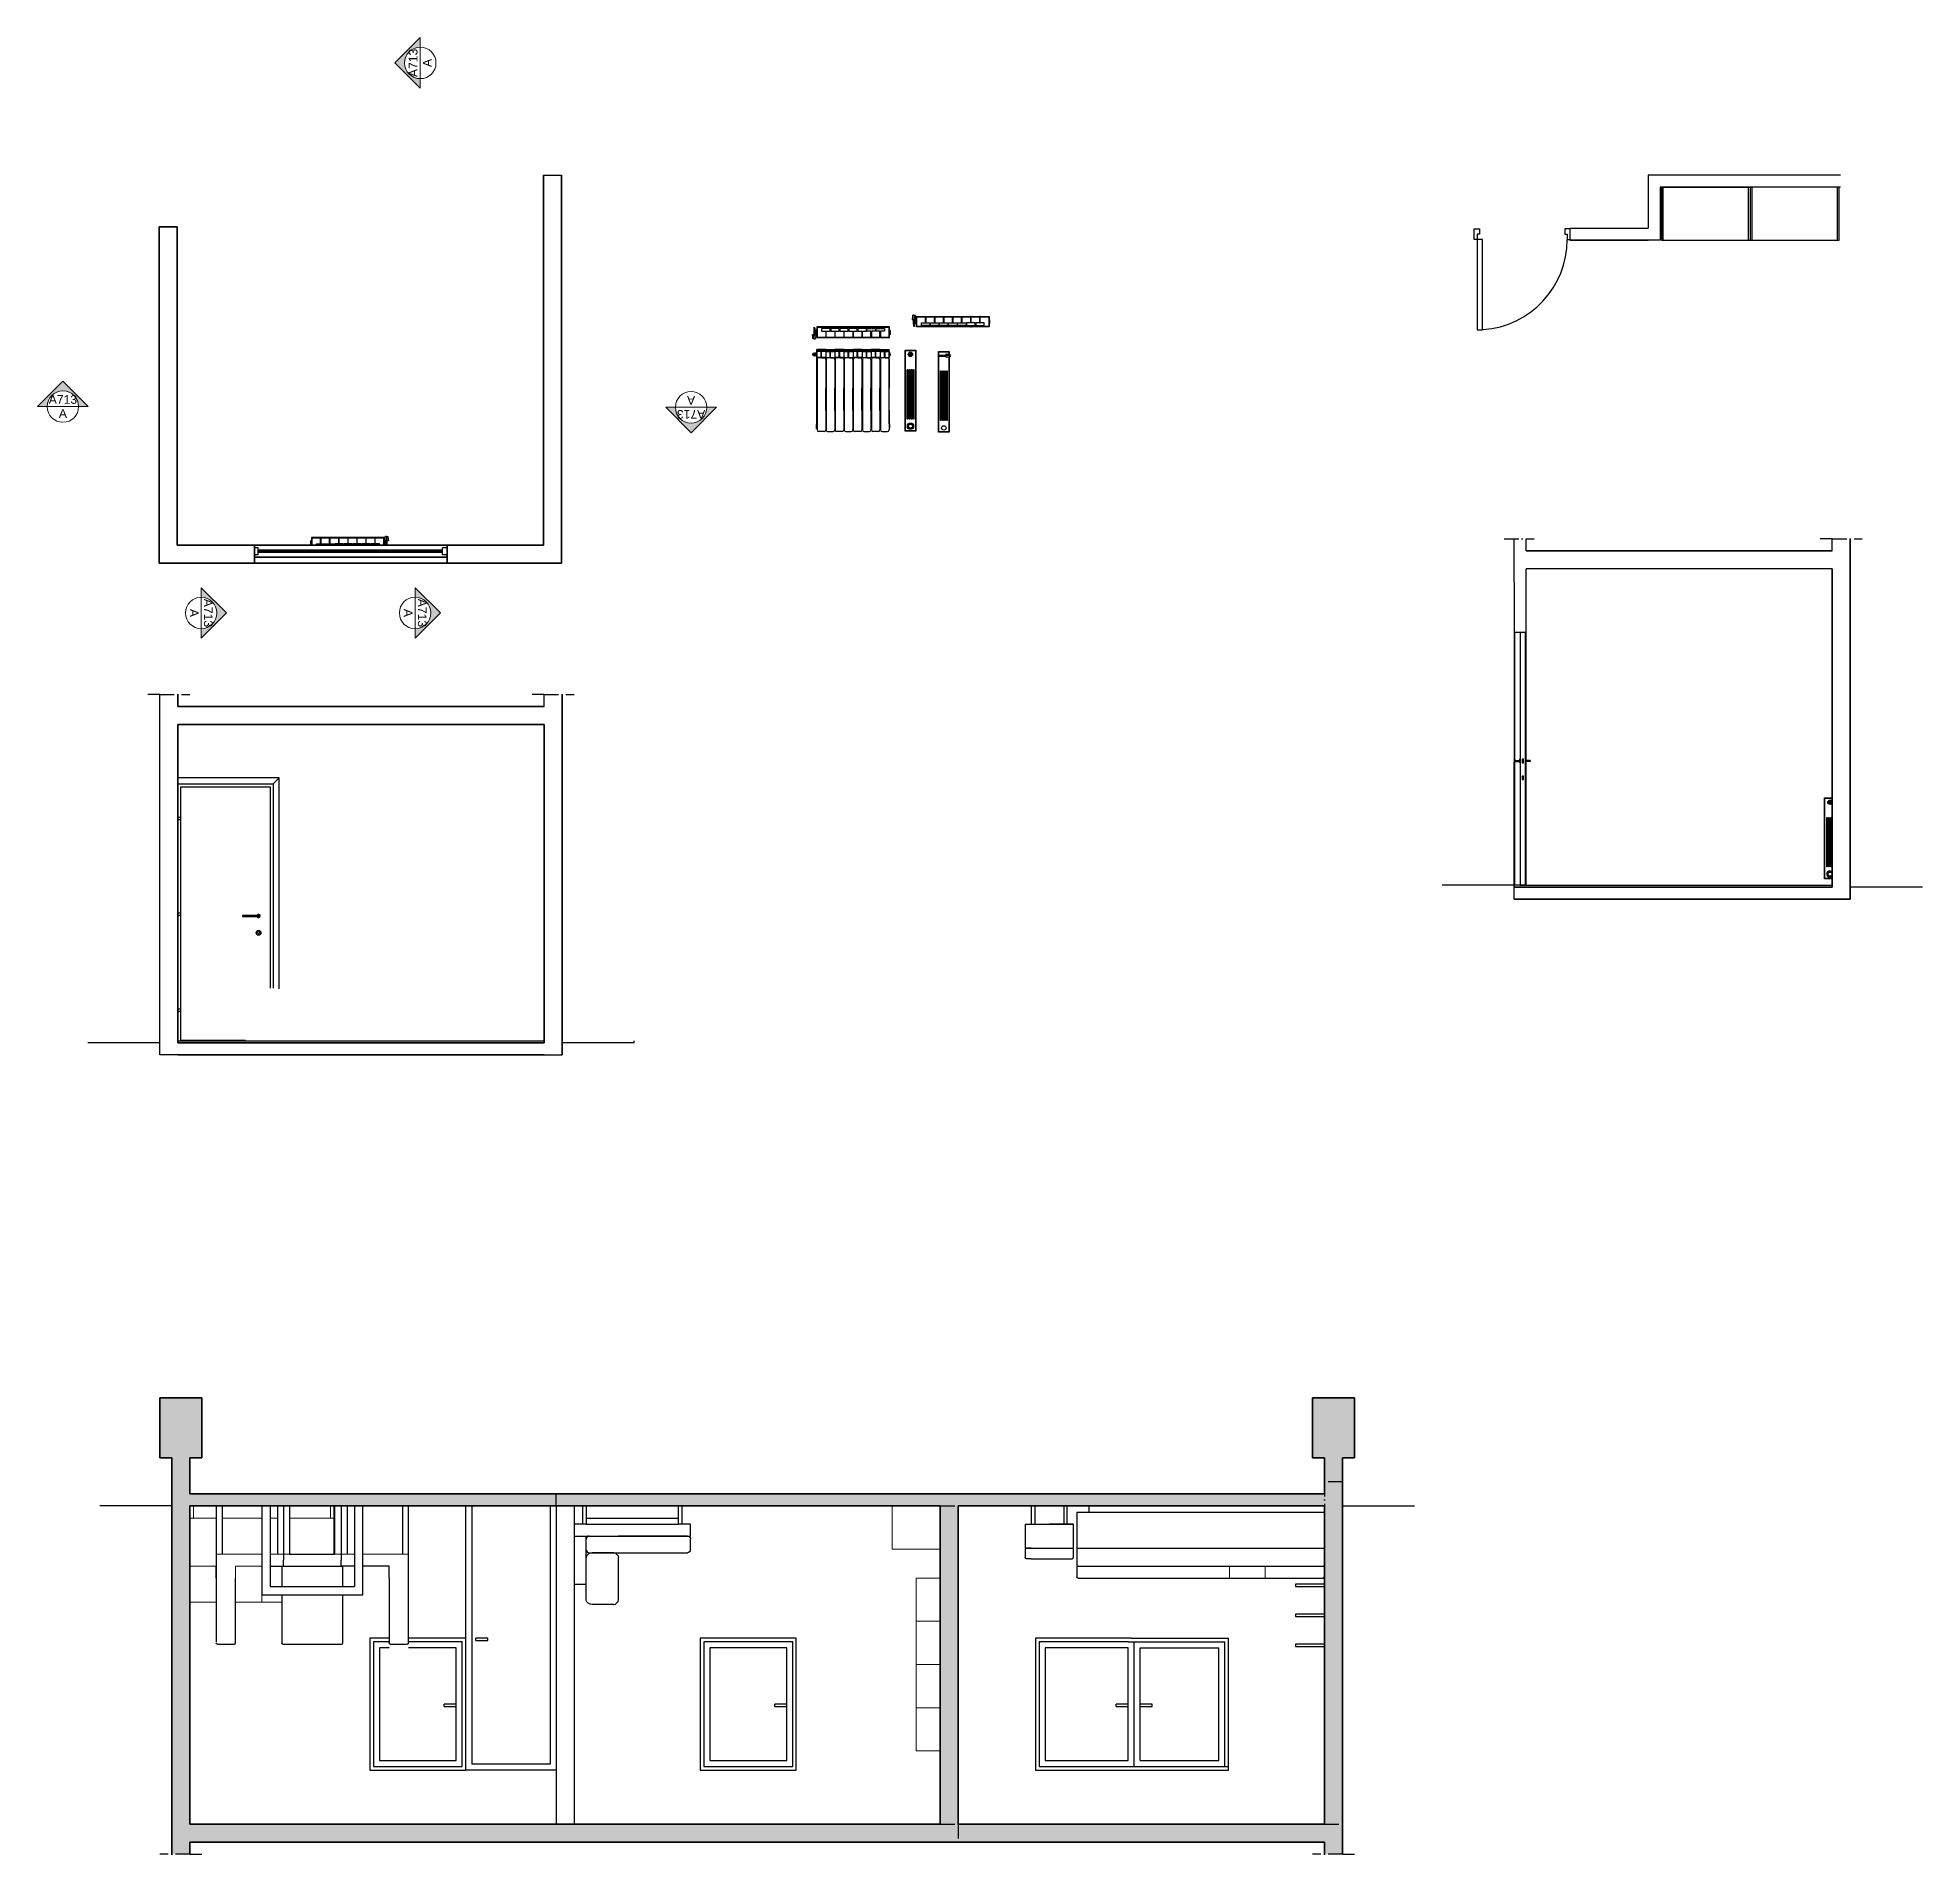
# Model space of a CAD drawing. Header units: millimetres. Extents: x 990 to 5684, y 331 to 3337.
# Drawn here: x 990 to 2560, y 921 to 2434 of the extents above; entities that cross this region are included whole.
import ezdxf
from ezdxf.enums import TextEntityAlignment as Align

# ---------------------------------------------------------------- set-up
doc = ezdxf.new("R2010")
doc.units = ezdxf.units.MM
doc.linetypes.add('ACAD_ISO10W100', pattern=[18, 12, -3, 0, -3])
doc.layers.get('0').update_dxf_attribs({"color": 255})
for name, color, linetype, lineweight in [('A-DOOR-FULL', 4, 'Continuous', 25), ('A-FLOR-LEVL', 255, 'Continuous', 35), ('A-FURN', 8, 'Continuous', 18), ('A-GLAZ-FULL', 4, 'Continuous', 25), ('A-PRSP-1', 255, 'Continuous', 40), ('A-SECT-MCUT', 255, 'Continuous', 35), ('A-WALL-FULL', 255, 'Continuous', 35), ('A-WALL-FULL-EXTR', 255, 'Continuous', 35), ('A-WALL-FULL-INTR', 255, 'Continuous', 35)]:
    doc.layers.add(name, color=color, linetype=linetype, lineweight=lineweight)
for name, color, linetype in [('A-FURN2', 8, 'Continuous'), ('Infissi', 5, 'Continuous'), ('retino', 254, 'ACAD_ISO10W100'), ('sezioni', 7, 'ACAD_ISO10W100')]:
    doc.layers.add(name, color=color, linetype=linetype)
doc.styles.get("Standard").update_dxf_attribs({"font": 'arial.ttf'})

# ---------------------------------------------------------------- blocks, each defined once
blk = doc.blocks.new('A$C303B2A50')
for p, q in [((148, 44), (0, 44)), ((0, 44), (0, 0)), ((1.5, 0), (1.5, 44)), ((1.5, 44), (72.5, 44)), ((72.5, 44), (74, 44)), ((72.5, 0), (72.5, 44)), ((74, 44), (75.5, 44)), ((74, 44), (74, 0)), ((75.5, 0), (75.5, 44)), ((146.5, 0), (146.5, 44)), ((148, 0), (148, 44)), ((0, 0), (148, 0)), ((75.5, 0), (146.5, 0))]:
    blk.add_line(p, q)
blk = doc.blocks.new('SYMBOL')
at = {"layer": 'A-PRSP-1', "linetype": 'Continuous', "lineweight": 20}
h = blk.add_hatch(color=256, dxfattribs=at)
h.dxf.hatch_style = 1
h.paths.add_polyline_path([(11.206, 4.948), (11.316, 4.948, -1), (11.678, 4.948), (11.788, 4.948), (11.497, 5.241)])
at = {"linetype": 'Continuous', "lineweight": 20}
blk.add_line((11.316, 4.948), (11.678, 4.948), dxfattribs=at)
at = {"layer": 'A-PRSP-1', "linetype": 'Continuous', "lineweight": 20}
for p, q in [((11.206, 4.948), (11.497, 5.241)), ((11.788, 4.948), (11.497, 5.241)), ((11.316, 4.948), (11.206, 4.948)), ((11.678, 4.948), (11.788, 4.948))]:
    blk.add_line(p, q, dxfattribs=at)
blk.add_circle((11.497, 4.948), 0.181, dxfattribs=at)
at = {"linetype": 'Continuous', "lineweight": 20}
for tag, p in [('TAVOLA', (11.497, 5.08)), ('SEZIONE', (11.497, 4.918))]:
    blk.add_attdef(tag, text='', height=0.1, dxfattribs=at).set_placement(p, align=Align.TOP_CENTER)
blk = doc.blocks.new('A$C55542241')
at = {"xscale": 19.50110641980523, "yscale": 19.50110641980523, "zscale": 19.50110641980523}
blk.add_blockref('SYMBOL', (-218.53, -92.96), dxfattribs=at).add_auto_attribs({'SEZIONE': 'A', 'TAVOLA': 'A713'})
blk = doc.blocks.new('letto')
at = {"layer": 'A-FURN2'}
for p, q in [((0, 0.54), (2.061, 0.54)), ((0, 0.54), (0, 0.24)), ((0.1, 0.59), (0.1, 0.54)), ((2.061, 0.24), (2.061, 0.54)), ((0, 0.24), (2.061, 0.24)), ((0, 0.24), (0, 0.09)), ((2.061, 0.09), (2.061, 0.24)), ((0, 0.09), (0.01, 0.09)), ((0, 0.08), (0, 0)), ((0.01, 0.09), (2.051, 0.09)), ((2.051, 0.09), (2.061, 0.09)), ((2.061, 0.08), (2.061, 0.07)), ((2.061, 0.07), (2.061, 0)), ((0.01, -0.01), (2.051, -0.01)), ((2.061, -0.06), (1.82, -0.06)), ((1.82, -0.06), (1.82, -0.08)), ((1.82, -0.08), (2.061, -0.08)), ((2.061, -0.08), (2.061, -0.06)), ((2.061, -0.31), (1.82, -0.31)), ((1.82, -0.31), (1.82, -0.33)), ((2.061, -0.33), (2.061, -0.31)), ((1.82, -0.33), (2.061, -0.33)), ((2.061, -0.56), (1.82, -0.56)), ((1.82, -0.56), (1.82, -0.58)), ((1.82, -0.58), (2.061, -0.58)), ((2.061, -0.58), (2.061, -0.56))]:
    blk.add_line(p, q, dxfattribs=at)
for points in [[(0.01, 0.09), (0.005, 0.09), (0, 0.085), (0, 0.08)], [(0.01, -0.01), (0.005, -0.01), (0, -0.005), (0, 0)], [(2.061, 0.08), (2.061, 0.085), (2.056, 0.09), (2.051, 0.09)], [(2.051, -0.01), (2.056, -0.01), (2.061, -0.005), (2.061, 0)]]:
    blk.add_open_spline(points, degree=3, dxfattribs=at)
at = {"layer": 'A-WALL-FULL'}
blk.add_line((2.061, 0.59), (2.061, 0.54), dxfattribs=at)
blk = doc.blocks.new('mobile salotto')
at = {"layer": 'A-FURN'}
for p, q in [((-0.4, -0.36), (-0.4, 0)), ((-0.4, 0), (0, 0)), ((0, 0), (0, -0.36)), ((0, -0.36), (-0.4, -0.36)), ((0, -0.6), (-0.2, -0.6)), ((-0.2, -0.6), (-0.2, -2.04)), ((0, -0.6), (0, -2.04)), ((0, -0.96), (-0.2, -0.96)), ((0, -1.32), (-0.2, -1.32)), ((0, -1.68), (-0.2, -1.68)), ((0, -2.04), (-0.2, -2.04))]:
    blk.add_line(p, q, dxfattribs=at)
blk = doc.blocks.new('divano')
at = {"layer": 'A-FURN2'}
for p, q in [((0.07, 0.65), (0.07, 0.5)), ((0.1, 0.65), (0.1, 0.5)), ((0.87, 0.5), (0.87, 0.65)), ((0.9, 0.5), (0.9, 0.65)), ((0.1, 0.5), (0, 0.5)), ((0, 0.5), (0, 0.4)), ((0.1, 0.55), (0.87, 0.55)), ((0.1, 0.5), (0.87, 0.5)), ((0.97, 0.5), (0.87, 0.5)), ((0.97, 0.4), (0.97, 0.5)), ((0, 0.4), (0.1, 0.4)), ((0, 0.4), (0, 0)), ((0.1, 0.4), (0.97, 0.4)), ((0.1, 0.4), (0.125, 0.4)), ((0.1, 0.22), (0.1, 0.4)), ((0.1, 0.375), (0.1, 0.375)), ((0.1, 0.375), (0.1, 0.375)), ((0.1, 0.285), (0.1, 0.375)), ((0.945, 0.4), (0.37, 0.4)), ((0.97, 0.375), (0.97, 0.375)), ((0.97, 0.375), (0.97, 0.375)), ((0.97, 0.285), (0.97, 0.375)), ((0.1, -0.13), (0.1, 0.22)), ((0.125, 0.26), (0.15, 0.26)), ((0.33, 0.26), (0.15, 0.26)), ((0.15, 0.26), (0.945, 0.26)), ((0.37, -0.13), (0.37, 0.22)), ((0, 0), (0.1, 0)), ((0.1, 0), (0.1, 0)), ((0.33, -0.17), (0.15, -0.17))]:
    blk.add_line(p, q, dxfattribs=at)
for points in [[(0.125, 0.4), (0.113, 0.4), (0.1, 0.387), (0.1, 0.375)], [(0.945, 0.4), (0.957, 0.4), (0.97, 0.387), (0.97, 0.375)], [(0.1, 0.285), (0.1, 0.273), (0.113, 0.26), (0.125, 0.26)], [(0.15, 0.26), (0.129, 0.26), (0.1, 0.241), (0.1, 0.22)], [(0.33, 0.26), (0.349, 0.26), (0.37, 0.239), (0.37, 0.22)], [(0.97, 0.285), (0.97, 0.273), (0.957, 0.26), (0.945, 0.26)], [(0.15, -0.17), (0.129, -0.17), (0.1, -0.151), (0.1, -0.13)], [(0.33, -0.17), (0.349, -0.17), (0.37, -0.149), (0.37, -0.13)]]:
    blk.add_open_spline(points, degree=3, dxfattribs=at)
blk = doc.blocks.new('tavolo')
blk.add_line((-0.659, 0), (-0.709, 0))
at = {"layer": 'A-FURN'}
for p, q in [((-0.181, 0), (-0.131, 0)), ((0.38, 0), (0.33, 0)), ((-1.17, -0.4), (-1.22, -0.4)), ((-1.17, -0.4), (-0.84, -0.4)), ((-0.77, -0.4), (-0.659, -0.4)), ((-0.609, -0.4), (-0.659, -0.4)), ((-0.235, -0.4), (-0.181, -0.4)), ((-0.181, -0.4), (-0.07, -0.4)), ((0, -0.4), (0.38, -0.4)), ((-1.059, -0.5), (-0.84, -0.5)), ((-1.059, -0.6), (-1.059, -0.5))]:
    blk.add_line(p, q, dxfattribs=at)
at = {"layer": 'A-FURN2'}
for p, q in [((-1.22, 0), (-1.22, -1.132)), ((-1.22, 0), (-1.17, 0)), ((-1.17, 0), (-1.17, -0.4)), ((-0.84, 0), (-0.84, -0.74)), ((-0.84, 0), (-0.77, 0)), ((-0.77, 0), (-0.77, -0.67)), ((-0.709, 0), (-0.709, -0.4)), ((-0.659, 0), (-0.659, -0.45)), ((-0.629, 0), (-0.609, 0)), ((-0.609, 0), (-0.609, -0.4)), ((-0.165, 0), (-0.235, 0)), ((-0.165, 0), (-0.235, 0)), ((-0.235, 0), (-0.235, -0.4)), ((-0.181, 0), (-0.181, -0.45)), ((-0.131, 0), (-0.131, -0.4)), ((0, 0), (-0.07, 0)), ((-0.07, 0), (-0.07, -0.67)), ((0, -0.74), (0, 0)), ((0.33, 0), (0.33, -0.4)), ((0.38, -0.6), (0.38, 0)), ((-0.659, -0.5), (-0.659, -0.45)), ((-0.609, -0.4), (-0.235, -0.4)), ((-0.181, -0.5), (-0.181, -0.45)), ((-1.22, -0.6), (-1.22, -0.5)), ((-1.059, -1.14), (-1.059, -0.6)), ((-0.77, -0.5), (-0.659, -0.5)), ((-0.675, -0.5), (-0.675, -0.67)), ((-0.659, -0.5), (-0.165, -0.5)), ((-0.07, -0.5), (-0.181, -0.5)), ((-0.165, -0.67), (-0.165, -0.5)), ((0.219, -0.5), (0, -0.5)), ((0.219, -0.6), (0.219, -0.5)), ((0.219, -0.6), (0.219, -1.14)), ((0.38, -1.14), (0.38, -0.6)), ((-0.84, -0.74), (0, -0.74)), ((-0.77, -0.67), (-0.165, -0.67)), ((-0.675, -0.74), (-0.675, -1.14)), ((-0.165, -0.67), (-0.07, -0.67)), ((-0.165, -1.14), (-0.165, -0.74)), ((-1.21, -1.15), (-1.069, -1.15)), ((-0.665, -1.15), (-0.175, -1.15)), ((0.229, -1.15), (0.37, -1.15))]:
    blk.add_line(p, q, dxfattribs=at)
for points in [[(-1.21, -1.15), (-1.215, -1.15), (-1.22, -1.145), (-1.22, -1.14)], [(-1.069, -1.15), (-1.064, -1.15), (-1.059, -1.145), (-1.059, -1.14)], [(-0.665, -1.15), (-0.67, -1.15), (-0.675, -1.145), (-0.675, -1.14)], [(-0.175, -1.15), (-0.17, -1.15), (-0.165, -1.145), (-0.165, -1.14)], [(0.229, -1.15), (0.224, -1.15), (0.219, -1.145), (0.219, -1.14)], [(0.37, -1.15), (0.375, -1.15), (0.38, -1.145), (0.38, -1.14)]]:
    blk.add_open_spline(points, degree=3, dxfattribs=at)
blk = doc.blocks.new('pouf')
at = {"layer": 'A-FURN2'}
for p, q in [((0.04, 0.44), (0.04, 0.29)), ((0.07, 0.44), (0.07, 0.29)), ((0.31, 0.44), (0.31, 0.29)), ((0.31, 0.44), (0.311, 0.44)), ((0.34, 0.29), (0.34, 0.44)), ((-0.01, 0.29), (0.39, 0.29)), ((-0.01, 0.29), (-0.01, 0.09)), ((0.39, 0.29), (0.192, 0.29)), ((0.39, 0.29), (0.34, 0.29)), ((0.39, 0.29), (0.39, 0.09)), ((-0.01, 0.09), (0.39, 0.09)), ((-0.01, 0.08), (-0.01, 0.01)), ((-0.01, 0.08), (-0.01, 0.04)), ((0.04, 0.09), (0, 0.09)), ((0.04, 0), (0, 0)), ((0.04, 0.09), (0.34, 0.09)), ((0.04, 0), (0.34, 0)), ((0.34, 0.09), (0.38, 0.09)), ((0.34, 0), (0.38, 0)), ((0.39, 0.08), (0.39, 0.01)), ((0.39, 0.08), (0.39, 0.04))]:
    blk.add_line(p, q, dxfattribs=at)
for points in [[(0, 0.09), (-0.005, 0.09), (-0.01, 0.085), (-0.01, 0.08)], [(0, 0), (-0.005, 0), (-0.01, 0.005), (-0.01, 0.01)], [(0.38, 0.09), (0.385, 0.09), (0.39, 0.085), (0.39, 0.08)], [(0.38, 0), (0.385, 0), (0.39, 0.005), (0.39, 0.01)]]:
    blk.add_open_spline(points, degree=3, dxfattribs=at)

msp = doc.modelspace()

# ---------------------------------------------------------------- hatches: boundary and pattern name
at = {"layer": 'retino'}
h = msp.add_hatch(color=256, dxfattribs=at)
h.dxf.hatch_style = 1
h.paths.add_polyline_path([(1421.6, 1221.3), (1116.6, 1221.3), (1116.6, 1211.3), (1421.6, 1211.3)])
h.paths.add_polyline_path([(1116.6, 1251.3), (1126.6, 1251.3), (1126.6, 1301.3), (1091.6, 1301.3), (1091.6, 1251.3), (1101.6, 1251.3), (1101.6, 1221.3), (1101.6, 1211.3), (1116.6, 1211.3), (1116.6, 1221.3)])
h.paths.add_polyline_path([(2061.6, 1221.3), (1421.6, 1221.3), (1421.6, 1211.3), (1741.6, 1211.3), (1756.6, 1211.3), (2061.6, 1211.3)])
h.paths.add_polyline_path([(1756.6, 1211.3), (1741.6, 1211.3), (1741.6, 946.3), (1756.6, 946.3)])
h = msp.add_hatch(color=256, dxfattribs=at)
h.dxf.hatch_style = 1
h.paths.add_polyline_path([(2076.6, 1221.3), (2076.6, 1231.3), (2061.6, 1231.3), (2061.6, 1221.3), (2061.6, 1211.3), (2061.6, 946.3), (2076.6, 946.3)])
h.paths.add_polyline_path([(2076.6, 1251.3), (2086.6, 1251.3), (2086.6, 1301.3), (2051.6, 1301.3), (2051.6, 1251.3), (2061.6, 1251.3), (2061.6, 1231.3), (2076.6, 1231.3)])
h.paths.add_polyline_path([(2076.6, 946.3), (2061.6, 946.3), (1756.6, 946.3), (1756.6, 931.3), (2061.6, 931.3), (2061.6, 921.3), (2076.6, 921.3)])
h.paths.add_polyline_path([(1756.6, 946.3), (1741.6, 946.3), (1116.6, 946.3), (1116.6, 1206.3), (1116.6, 1211.3), (1101.6, 1211.3), (1101.6, 921.3), (1116.6, 921.3), (1116.6, 931.3), (1756.6, 931.3)])

# ---------------------------------------------------------------- linework, layer by layer
for p, q in [((1411, 2319.4), (1426, 2319.4)), ((2331.3, 2319.4), (2331.3, 2275.4)), ((2341.3, 2319.4), (2331.3, 2319.4)), ((2491.3, 2319.4), (2341.3, 2319.4)), ((2491.3, 2309.4), (2341.3, 2309.4)), ((2341.3, 2309.4), (2341.3, 2265.4)), ((2341.3, 2265.4), (2266.1, 2265.4)), ((2266.3, 2275.4), (2331.3, 2275.4)), ((2266.3, 2265.8), (2266.3, 2265.4)), ((2341.3, 2265.4), (2331.3, 2265.4)), ((1718.3, 2199.5), (1721.2, 2199.5)), ((1718.3, 2199.5), (1718.3, 2199.3)), ((1718.3, 2199.3), (1721.2, 2199.3)), ((1718.7, 2202.5), (1718.7, 2202.8)), ((1719.5, 2202.8), (1718.7, 2202.8)), ((1719.2, 2195.3), (1719.2, 2199.1)), ((1719.2, 2199.1), (1720.3, 2199.1)), ((1719.5, 2202.8), (1720.9, 2202.8)), ((1719.5, 2199.1), (1719.5, 2199.3)), ((1719.8, 2202.8), (1719.8, 2199.3)), ((1720, 2199.1), (1720, 2199.3)), ((1720.3, 2195.3), (1720.3, 2199.1)), ((1720.3, 2197.8), (1721.1, 2197.8)), ((1721.3, 2198.4), (1721.1, 2198.4)), ((1721.1, 2196), (1721.1, 2198.4)), ((1721.2, 2199.5), (1721.2, 2199.3)), ((1721.3, 2195.6), (1721.3, 2199.4)), ((1721.7, 2199.4), (1721.3, 2199.4)), ((1744.3, 2196.5), (1744.3, 2201.9)), ((1744.3, 2201.9), (1744.7, 2201.9)), ((1744.7, 2201.9), (1744.7, 2196.5)), ((1774.8, 2201.9), (1774.4, 2201.9)), ((1774.8, 2201.5), (1774.4, 2201.5)), ((1782.3, 2199.4), (1782.7, 2199.4)), ((1782.7, 2195.6), (1782.7, 2199.4)), ((1782.7, 2199), (1783, 2199)), ((1783, 2196), (1783, 2199)), ((1635.3, 2186.8), (1638.2, 2186.8)), ((1635.3, 2186.6), (1635.3, 2186.8)), ((1635.3, 2186.6), (1638.2, 2186.6)), ((1635.6, 2183.6), (1635.6, 2183.3)), ((1636.5, 2183.3), (1635.6, 2183.3)), ((1636.2, 2190.8), (1636.2, 2187)), ((1636.2, 2190.8), (1637.3, 2190.8)), ((1636.2, 2187), (1637.3, 2187)), ((1636.5, 2192.4), (1636.5, 2190.8)), ((1637, 2192.4), (1636.5, 2192.4)), ((1636.5, 2187), (1636.5, 2186.8)), ((1636.5, 2183.3), (1637.8, 2183.3)), ((1636.7, 2190.8), (1636.7, 2192.8)), ((1636.7, 2183.3), (1636.7, 2186.8)), ((1637, 2192.4), (1637, 2190.8)), ((1637, 2187), (1637, 2186.8)), ((1637.3, 2190.8), (1637.3, 2187)), ((1637.3, 2189.5), (1638.1, 2189.5)), ((1637.3, 2188.3), (1638.1, 2188.3)), ((1638.3, 2190.1), (1638.1, 2190.1)), ((1638.1, 2190.1), (1638.1, 2187.7)), ((1638.3, 2187.7), (1638.1, 2187.7)), ((1638.2, 2186.6), (1638.2, 2186.8)), ((1638.7, 2190.5), (1638.3, 2190.5)), ((1638.3, 2190.5), (1638.3, 2186.7)), ((1638.7, 2186.7), (1638.3, 2186.7)), ((1661.3, 2191.8), (1657.9, 2191.8)), ((1657.9, 2191.8), (1657.9, 2189.6)), ((1657.9, 2189.6), (1661.3, 2189.6)), ((1661.6, 2193.1), (1661.3, 2193.1)), ((1661.3, 2193.1), (1661.3, 2191.8)), ((1661.3, 2189.6), (1661.3, 2184.2)), ((1661.3, 2184.2), (1661.6, 2184.2)), ((1661.6, 2191.8), (1661.6, 2193.1)), ((1665, 2191.8), (1661.6, 2191.8)), ((1661.6, 2184.2), (1661.6, 2189.6)), ((1661.6, 2189.6), (1665, 2189.6)), ((1665, 2189.6), (1665, 2191.8)), ((1691.8, 2193.1), (1691.4, 2193.1)), ((1691.8, 2192.6), (1691.4, 2192.6)), ((1691.4, 2189.6), (1691.8, 2189.6)), ((1691.8, 2184.6), (1691.4, 2184.6)), ((1691.8, 2184.2), (1691.4, 2184.2)), ((1699.3, 2190.5), (1699.7, 2190.5)), ((1699.3, 2186.7), (1699.7, 2186.7)), ((1699.7, 2190.5), (1699.7, 2186.7)), ((1699.7, 2190.1), (1699.9, 2190.1)), ((1699.7, 2187.1), (1699.9, 2187.1)), ((1699.9, 2190.1), (1699.9, 2187.1)), ((1719.2, 2195.3), (1720.3, 2195.3)), ((1719.5, 2193.7), (1719.5, 2195.3)), ((1720, 2193.7), (1719.5, 2193.7)), ((1719.8, 2195.3), (1719.8, 2193.3)), ((1720, 2193.7), (1720, 2195.3)), ((1720.3, 2196.6), (1721.1, 2196.6)), ((1721.3, 2196), (1721.1, 2196)), ((1721.7, 2195.6), (1721.3, 2195.6)), ((1740.9, 2194.3), (1740.9, 2196.5)), ((1740.9, 2196.5), (1744.3, 2196.5)), ((1744.3, 2194.3), (1740.9, 2194.3)), ((1744.3, 2193.1), (1744.3, 2194.3)), ((1744.7, 2193.1), (1744.3, 2193.1)), ((1744.7, 2196.5), (1748, 2196.5)), ((1748, 2194.3), (1744.7, 2194.3)), ((1744.7, 2194.3), (1744.7, 2193.1)), ((1748, 2196.5), (1748, 2194.3)), ((1774.4, 2196.5), (1774.8, 2196.5)), ((1774.8, 2193.5), (1774.4, 2193.5)), ((1774.8, 2193.1), (1774.4, 2193.1)), ((1782.3, 2195.6), (1782.7, 2195.6)), ((1782.7, 2196), (1783, 2196)), ((1635.7, 2170.2), (1637.8, 2170.2)), ((1636.8, 2169.1), (1636.8, 2171.3)), ((1638.4, 2171.7), (1638.2, 2171.7)), ((1638.2, 2170.9), (1638.2, 2171.7)), ((1638.2, 2168.8), (1638.2, 2170.9)), ((1638.4, 2168.8), (1638.2, 2168.8)), ((1638.4, 2168.4), (1638.4, 2172.1)), ((1638.8, 2172.1), (1638.4, 2172.1)), ((1638.8, 2168.4), (1638.4, 2168.4)), ((1638.8, 2142), (1638.8, 2174.2)), ((1646.3, 2174.2), (1638.8, 2174.2)), ((1642.3, 2172.6), (1638.8, 2172.6)), ((1638.8, 2172.6), (1638.8, 2167.8)), ((1638.8, 2172.6), (1638.8, 2167.8)), ((1642.3, 2167.8), (1638.8, 2167.8)), ((1639, 2172.6), (1639, 2174.2)), ((1642.3, 2173.8), (1639, 2173.8)), ((1642.3, 2167.4), (1640.3, 2167.4)), ((1642.3, 2167.4), (1642.3, 2173.8)), ((1646.2, 2173.8), (1642.8, 2173.8)), ((1642.8, 2167.4), (1642.8, 2173.8)), ((1646.3, 2172.6), (1642.8, 2172.6)), ((1646.3, 2167.8), (1642.8, 2167.8)), ((1642.8, 2167.4), (1644.9, 2167.4)), ((1646.2, 2172.6), (1646.2, 2174.2)), ((1646.3, 2174.2), (1653.9, 2174.2)), ((1646.3, 2172.6), (1649.9, 2172.6)), ((1646.3, 2172.6), (1646.3, 2167.8)), ((1646.3, 2172.6), (1646.3, 2167.8)), ((1646.3, 2167.8), (1649.9, 2167.8)), ((1646.5, 2172.6), (1646.5, 2174.2)), ((1646.5, 2173.8), (1649.9, 2173.8)), ((1649.9, 2167.4), (1647.8, 2167.4)), ((1649.9, 2167.4), (1649.9, 2173.8)), ((1650.3, 2173.8), (1653.7, 2173.8)), ((1650.3, 2167.4), (1650.3, 2173.8)), ((1650.3, 2172.6), (1653.9, 2172.6)), ((1650.3, 2167.8), (1653.9, 2167.8)), ((1650.3, 2167.4), (1652.4, 2167.4)), ((1653.7, 2172.6), (1653.7, 2174.2)), ((1661.4, 2174.2), (1653.9, 2174.2)), ((1657.4, 2172.6), (1653.9, 2172.6)), ((1653.9, 2172.6), (1653.9, 2167.8)), ((1653.9, 2172.6), (1653.9, 2167.8)), ((1653.9, 2172.6), (1653.9, 2167.8)), ((1653.9, 2172.6), (1653.9, 2167.8)), ((1657.4, 2167.8), (1653.9, 2167.8)), ((1654, 2172.6), (1654, 2174.2)), ((1657.4, 2173.8), (1654, 2173.8)), ((1657.4, 2167.4), (1655.3, 2167.4)), ((1657.4, 2167.4), (1657.4, 2173.8)), ((1661.2, 2173.8), (1657.9, 2173.8)), ((1657.9, 2167.4), (1657.9, 2173.8)), ((1661.4, 2172.6), (1657.9, 2172.6)), ((1661.4, 2167.8), (1657.9, 2167.8)), ((1657.9, 2167.4), (1659.9, 2167.4)), ((1661.2, 2172.6), (1661.2, 2174.2)), ((1661.4, 2174.2), (1669, 2174.2)), ((1661.4, 2172.6), (1661.4, 2167.8)), ((1661.4, 2172.6), (1665, 2172.6)), ((1661.4, 2172.6), (1661.4, 2167.8)), ((1661.4, 2167.8), (1665, 2167.8)), ((1661.6, 2172.6), (1661.6, 2174.2)), ((1661.6, 2173.8), (1665, 2173.8)), ((1665, 2167.4), (1662.9, 2167.4)), ((1665, 2167.4), (1665, 2173.8)), ((1665.4, 2173.8), (1668.8, 2173.8)), ((1665.4, 2167.4), (1665.4, 2173.8)), ((1665.4, 2172.6), (1669, 2172.6)), ((1665.4, 2167.8), (1669, 2167.8)), ((1665.4, 2167.4), (1667.5, 2167.4)), ((1668.8, 2172.6), (1668.8, 2174.2)), ((1676.5, 2174.2), (1669, 2174.2)), ((1669, 2172.6), (1669, 2167.8)), ((1669, 2172.6), (1669, 2167.8)), ((1672.5, 2172.6), (1669, 2172.6)), ((1669, 2172.6), (1669, 2167.8)), ((1669, 2172.6), (1669, 2167.8)), ((1672.5, 2167.8), (1669, 2167.8)), ((1669.1, 2172.6), (1669.1, 2174.2)), ((1672.5, 2173.8), (1669.1, 2173.8)), ((1672.5, 2167.4), (1670.4, 2167.4)), ((1672.5, 2167.4), (1672.5, 2173.8)), ((1676.3, 2173.8), (1672.9, 2173.8)), ((1672.9, 2167.4), (1672.9, 2173.8)), ((1676.5, 2172.6), (1672.9, 2172.6)), ((1676.5, 2167.8), (1672.9, 2167.8)), ((1672.9, 2167.4), (1675, 2167.4)), ((1676.3, 2172.6), (1676.3, 2174.2)), ((1676.5, 2174.2), (1684, 2174.2)), ((1676.5, 2172.6), (1680.1, 2172.6)), ((1676.5, 2172.6), (1676.5, 2167.8)), ((1676.5, 2172.6), (1676.5, 2167.8)), ((1676.5, 2167.8), (1680.1, 2167.8)), ((1676.7, 2172.6), (1676.7, 2174.2)), ((1676.7, 2173.8), (1680.1, 2173.8)), ((1680.1, 2167.4), (1678, 2167.4)), ((1680.1, 2167.4), (1680.1, 2173.8)), ((1680.5, 2173.8), (1683.9, 2173.8)), ((1680.5, 2167.4), (1680.5, 2173.8)), ((1680.5, 2172.6), (1684, 2172.6)), ((1680.5, 2167.8), (1684, 2167.8)), ((1680.5, 2167.4), (1682.6, 2167.4)), ((1683.9, 2172.6), (1683.9, 2174.2)), ((1691.6, 2174.2), (1684, 2174.2)), ((1684, 2172.6), (1684, 2167.8)), ((1684, 2172.6), (1684, 2167.8)), ((1687.6, 2172.6), (1684, 2172.6)), ((1684, 2172.6), (1684, 2167.8)), ((1684, 2172.6), (1684, 2167.8)), ((1687.6, 2167.8), (1684, 2167.8)), ((1684.2, 2172.6), (1684.2, 2174.2)), ((1687.6, 2173.8), (1684.2, 2173.8)), ((1687.6, 2167.4), (1685.5, 2167.4)), ((1687.6, 2167.4), (1687.6, 2173.8)), ((1691.4, 2173.8), (1688, 2173.8)), ((1688, 2167.4), (1688, 2173.8)), ((1691.6, 2172.6), (1688, 2172.6)), ((1691.6, 2167.8), (1688, 2167.8)), ((1688, 2167.4), (1690.1, 2167.4)), ((1691.4, 2172.6), (1691.4, 2174.2)), ((1691.6, 2174.2), (1699.1, 2174.2)), ((1691.6, 2172.6), (1691.6, 2167.8)), ((1691.6, 2172.6), (1695.1, 2172.6)), ((1691.6, 2172.6), (1691.6, 2167.8)), ((1691.6, 2167.8), (1695.1, 2167.8)), ((1691.8, 2172.6), (1691.8, 2174.2)), ((1691.8, 2173.8), (1695.1, 2173.8)), ((1695.1, 2167.4), (1693.1, 2167.4)), ((1695.1, 2167.4), (1695.1, 2173.8)), ((1695.6, 2173.8), (1699, 2173.8)), ((1695.6, 2167.4), (1695.6, 2173.8)), ((1695.6, 2172.6), (1699.1, 2172.6)), ((1695.6, 2167.8), (1699.1, 2167.8)), ((1695.6, 2167.4), (1697.7, 2167.4)), ((1699, 2172.6), (1699, 2174.2)), ((1699.1, 2142), (1699.1, 2174.2)), ((1699.1, 2172.6), (1699.1, 2167.8)), ((1699.1, 2172.6), (1699.1, 2167.8)), ((1699.1, 2172.1), (1699.5, 2172.1)), ((1699.1, 2168.4), (1699.5, 2168.4)), ((1699.5, 2168.4), (1699.5, 2172.1)), ((1699.5, 2171.7), (1699.7, 2171.7)), ((1699.5, 2168.8), (1699.7, 2168.8)), ((1699.7, 2168.8), (1699.7, 2171.7)), ((1699.7, 2170.8), (1700, 2170.8)), ((1699.7, 2169.6), (1700, 2169.6)), ((1700, 2170.8), (1700, 2170.8)), ((1700, 2170.8), (1700, 2169.6)), ((1742.5, 2169.2), (1740.4, 2169.2)), ((1740.8, 2169.5), (1742.5, 2169.5)), ((1740.8, 2169.5), (1740.8, 2168.9)), ((1740.8, 2168.9), (1742.5, 2168.9)), ((1742.5, 2169.7), (1746.2, 2169.7)), ((1742.5, 2168.7), (1742.5, 2169.7)), ((1742.5, 2168.7), (1746.2, 2168.7)), ((1746.2, 2168.7), (1746.2, 2169.7)), ((1746.2, 2169.5), (1746.4, 2169.5)), ((1746.2, 2168.9), (1746.4, 2168.9)), ((1746.4, 2167.8), (1746.4, 2170.7)), ((1746.6, 2170.7), (1746.4, 2170.7)), ((1749.9, 2169.2), (1746.4, 2169.2)), ((1746.6, 2167.8), (1746.4, 2167.8)), ((1746.6, 2167.8), (1746.6, 2170.7)), ((1749.9, 2169), (1749.9, 2170.3)), ((1749.9, 2169), (1749.9, 2168.1)), ((1639, 2166.1), (1639, 2142)), ((1646.2, 2166.1), (1646.2, 2142)), ((1646.5, 2166.1), (1646.5, 2142)), ((1653.7, 2166.1), (1653.7, 2142)), ((1654, 2166.1), (1654, 2142)), ((1661.2, 2166.1), (1661.2, 2142)), ((1661.6, 2166.1), (1661.6, 2142)), ((1668.8, 2166.1), (1668.8, 2142)), ((1669.1, 2166.1), (1669.1, 2142)), ((1676.3, 2166.1), (1676.3, 2142)), ((1676.7, 2166.1), (1676.7, 2142)), ((1683.9, 2166.1), (1683.9, 2142)), ((1684.2, 2166.1), (1684.2, 2142)), ((1691.4, 2166.1), (1691.4, 2142)), ((1691.8, 2166.1), (1691.8, 2142)), ((1699, 2166.1), (1699, 2142)), ((1638.8, 2123.5), (1638.8, 2142)), ((1639, 2142), (1639, 2123.5)), ((1646.2, 2123.5), (1646.2, 2142)), ((1646.5, 2142), (1646.5, 2123.5)), ((1653.7, 2123.5), (1653.7, 2142)), ((1654, 2142), (1654, 2123.5)), ((1661.2, 2123.5), (1661.2, 2142)), ((1661.6, 2142), (1661.6, 2123.5)), ((1668.8, 2123.5), (1668.8, 2142)), ((1669.1, 2142), (1669.1, 2123.5)), ((1676.3, 2123.5), (1676.3, 2142)), ((1676.7, 2142), (1676.7, 2123.5)), ((1683.9, 2123.5), (1683.9, 2142)), ((1684.2, 2142), (1684.2, 2123.5)), ((1691.4, 2123.5), (1691.4, 2142)), ((1691.8, 2142), (1691.8, 2123.5)), ((1699, 2123.5), (1699, 2142)), ((1699.1, 2123.5), (1699.1, 2142)), ((1638.8, 2111.9), (1638.8, 2123.5)), ((1639, 2123.5), (1639, 2107.3)), ((1646.2, 2123.5), (1646.2, 2107.3)), ((1646.5, 2123.5), (1646.5, 2107.3)), ((1653.7, 2123.5), (1653.7, 2107.3)), ((1654, 2123.5), (1654, 2107.3)), ((1661.2, 2123.5), (1661.2, 2107.3)), ((1661.6, 2123.5), (1661.6, 2107.3)), ((1668.8, 2123.5), (1668.8, 2107.3)), ((1669.1, 2123.5), (1669.1, 2107.3)), ((1676.3, 2123.5), (1676.3, 2107.3)), ((1676.7, 2123.5), (1676.7, 2107.3)), ((1683.9, 2123.5), (1683.9, 2107.3)), ((1684.2, 2123.5), (1684.2, 2107.3)), ((1691.4, 2123.5), (1691.4, 2107.3)), ((1691.8, 2123.5), (1691.8, 2107.3)), ((1699, 2123.5), (1699, 2107.3)), ((1699.1, 2112.3), (1699.1, 2123.5)), ((1639, 2111.9), (1638.4, 2111.9)), ((1638.4, 2108.2), (1638.4, 2111.9)), ((1639, 2108.2), (1638.4, 2108.2)), ((1644.9, 2106), (1640.3, 2106)), ((1646.2, 2111.9), (1646.3, 2111.9)), ((1646.2, 2108.2), (1646.3, 2108.2)), ((1646.5, 2111.9), (1646.3, 2111.9)), ((1646.5, 2108.2), (1646.3, 2108.2)), ((1647.8, 2106), (1652.4, 2106)), ((1653.7, 2111.9), (1653.9, 2111.9)), ((1653.7, 2108.2), (1653.9, 2108.2)), ((1654, 2111.9), (1653.9, 2111.9)), ((1654, 2108.2), (1653.9, 2108.2)), ((1659.9, 2106), (1655.3, 2106)), ((1661.2, 2111.9), (1661.4, 2111.9)), ((1661.2, 2108.2), (1661.4, 2108.2)), ((1661.6, 2111.9), (1661.4, 2111.9)), ((1661.6, 2108.2), (1661.4, 2108.2)), ((1662.9, 2106), (1667.5, 2106)), ((1668.8, 2111.9), (1669, 2111.9)), ((1668.8, 2108.2), (1669, 2108.2)), ((1669.1, 2111.9), (1669, 2111.9)), ((1669.1, 2108.2), (1669, 2108.2)), ((1675, 2106), (1670.4, 2106)), ((1676.3, 2111.9), (1676.5, 2111.9)), ((1676.3, 2108.2), (1676.5, 2108.2)), ((1676.7, 2111.9), (1676.5, 2111.9)), ((1676.7, 2108.2), (1676.5, 2108.2)), ((1678, 2106), (1682.6, 2106)), ((1683.9, 2111.9), (1684, 2111.9)), ((1683.9, 2108.2), (1684, 2108.2)), ((1684.2, 2111.9), (1684, 2111.9)), ((1684.2, 2108.2), (1684, 2108.2)), ((1690.1, 2106), (1685.5, 2106)), ((1691.4, 2111.9), (1691.6, 2111.9)), ((1691.4, 2108.2), (1691.6, 2108.2)), ((1691.8, 2111.9), (1691.6, 2111.9)), ((1691.8, 2108.2), (1691.6, 2108.2)), ((1693.1, 2106), (1697.7, 2106)), ((1698.9, 2112.3), (1699.1, 2112.3)), ((1698.9, 2112.3), (1699.5, 2112.3)), ((1698.9, 2108.7), (1699.5, 2108.7)), ((1699.1, 2112.3), (1699.1, 2112.3)), ((1699.5, 2108.7), (1699.5, 2112.3)), ((1699.5, 2112), (1699.7, 2112)), ((1699.5, 2109), (1699.7, 2109)), ((1699.7, 2109), (1699.7, 2112)), ((1170.4, 2011.5), (1217.9, 2011.5)), ((1217.3, 2011.9), (1217.3, 2014.9)), ((1217.5, 2014.9), (1217.3, 2014.9)), ((1217.5, 2011.9), (1217.3, 2011.9)), ((1217.9, 2015.3), (1217.5, 2015.3)), ((1217.5, 2011.5), (1217.5, 2015.3)), ((1217.9, 2011.5), (1217.5, 2011.5)), ((1225.5, 2017.8), (1225.8, 2017.8)), ((1225.5, 2017.3), (1225.8, 2017.3)), ((1225.8, 2012.4), (1225.5, 2012.4)), ((1252.2, 2012.4), (1252.2, 2011.5)), ((1255.6, 2012.4), (1252.2, 2012.4)), ((1255.9, 2017.8), (1255.6, 2017.8)), ((1255.6, 2017.8), (1255.6, 2012.4)), ((1255.9, 2012.4), (1255.9, 2017.8)), ((1259.3, 2012.4), (1255.9, 2012.4)), ((1259.3, 2011.5), (1259.3, 2012.4)), ((1278.6, 2015.3), (1278.9, 2015.3)), ((1278.6, 2011.5), (1278.9, 2011.5)), ((1278.9, 2011.5), (1278.9, 2015.3)), ((1278.9, 2014.3), (1279.1, 2014.3)), ((1278.9, 2011.9), (1279.1, 2011.9)), ((1281.9, 2015.4), (1279, 2015.4)), ((1279, 2015.4), (1279, 2015.1)), ((1281.9, 2015.1), (1279, 2015.1)), ((1279.1, 2011.9), (1279.1, 2014.3)), ((1280, 2013.7), (1279.1, 2013.7)), ((1280, 2012.4), (1279.1, 2012.4)), ((1280.7, 2018.6), (1279.4, 2018.6)), ((1280, 2011.5), (1280, 2014.9)), ((1281, 2014.9), (1280, 2014.9)), ((1280.2, 2014.9), (1280.2, 2015.1)), ((1280.5, 2018.6), (1280.5, 2015.1)), ((1280.7, 2018.6), (1281.6, 2018.6)), ((1280.8, 2014.9), (1280.8, 2015.1)), ((1281, 2011.5), (1281, 2014.9)), ((1281.6, 2018.4), (1281.6, 2018.6)), ((1281.9, 2015.4), (1281.9, 2015.1)), ((2219.6, 1980.7), (2219.6, 2016.7)), ((2229.6, 2006.7), (2229.6, 2016.7)), ((2484.6, 2006.7), (2484.6, 2016.7)), ((1245.4, 2001.3), (1245.4, 2001.3)), ((1331, 2001.7), (1331, 2001.3)), ((2229.6, 1728.2), (2229.6, 1991.7)), ((2484.6, 1991.7), (2229.6, 1991.7)), ((2229.6, 1938.7), (2219.6, 1938.7)), ((2220.1, 1728.2), (2220.1, 1938.7)), ((1091.6, 1587.1), (1091.6, 1887.1)), ((1411.6, 1877.1), (1411.6, 1887.1)), ((2219.6, 1716.7), (2219.6, 1830.7)), ((2221.1, 1832.2), (2224.1, 1832.2)), ((2221.1, 1831.2), (2224.1, 1831.2)), ((2224.1, 1833.1), (2224.1, 1830.3)), ((2224.6, 1833.1), (2224.1, 1833.1)), ((2224.6, 1830.3), (2224.1, 1830.3)), ((2229.1, 1833.1), (2229.6, 1833.1)), ((2229.1, 1830.3), (2229.6, 1830.3)), ((2232.6, 1832.2), (2229.6, 1832.2)), ((2232.6, 1831.2), (2229.6, 1831.2)), ((1191, 1817.6), (1106.6, 1817.6)), ((1106.6, 1812.6), (1186, 1812.6)), ((1186, 1812.6), (1191, 1817.6)), ((1186, 1812.6), (1186, 1642.5)), ((1191, 1642), (1191, 1817.6)), ((1109.1, 1784.6), (1106.6, 1784.6)), ((1109.1, 1782.6), (1106.6, 1782.6)), ((2219.6, 1728.2), (2159.6, 1728.2)), ((2229.6, 1728.2), (2219.6, 1728.2)), ((2229.6, 1728.2), (2484.6, 1728.2)), ((2559.6, 1726.7), (2499.6, 1726.7)), ((2234.6, 1716.7), (2219.6, 1716.7)), ((2219.6, 1716.7), (2499.6, 1716.7)), ((1109.1, 1704.9), (1106.6, 1704.9)), ((1109.1, 1702.9), (1106.6, 1702.9)), ((1109.1, 1625.1), (1106.6, 1625.1)), ((1109.1, 1625.1), (1106.6, 1625.1)), ((1109.1, 1623.1), (1106.6, 1623.1)), ((1091.6, 1597.1), (1031.6, 1597.1)), ((1106.6, 1587.1), (1091.6, 1587.1)), ((1106.6, 1598.6), (1411.6, 1598.6)), ((1109.1, 1599.1), (1163, 1599.1)), ((1411.6, 1587.1), (1426.6, 1587.1)), ((1486.6, 1597.1), (1426.6, 1597.1)), ((1486.6, 1597.1), (1486.6, 1598.6)), ((1101.6, 1211.3), (1041.6, 1211.3)), ((2061.6, 1211.3), (1756.6, 1211.3)), ((2076.6, 1211.3), (2136.6, 1211.3))]:
    msp.add_line(p, q)
at = {"transparency": 33554687}
msp.add_line((2219.6, 1980.7), (2219.6, 1830.7), dxfattribs=at)
for points in [[(1774.4, 2193.1), (1721.7, 2193.1), (1721.7, 2201.9), (1774.4, 2201.9)], [(1774.4, 2193.5), (1722, 2193.5), (1722, 2201.5), (1774.4, 2201.5)], [(1732.9, 2196.5), (1732.9, 2194.3), (1729.6, 2194.3), (1729.6, 2193.1), (1729.2, 2193.1), (1729.2, 2194.3), (1725.9, 2194.3), (1725.9, 2196.5), (1729.2, 2196.5), (1729.2, 2201.9), (1729.6, 2201.9), (1729.6, 2196.5), (1732.9, 2196.5)], [(1740.5, 2196.5), (1740.5, 2194.3), (1737.1, 2194.3), (1737.1, 2193.1), (1736.8, 2193.1), (1736.8, 2194.3), (1733.4, 2194.3), (1733.4, 2196.5), (1736.8, 2196.5), (1736.8, 2201.9), (1737.1, 2201.9), (1737.1, 2196.5), (1740.5, 2196.5)], [(1755.6, 2196.5), (1755.6, 2194.3), (1752.2, 2194.3), (1752.2, 2193.1), (1751.8, 2193.1), (1751.8, 2194.3), (1748.5, 2194.3), (1748.5, 2196.5), (1751.8, 2196.5), (1751.8, 2201.9), (1752.2, 2201.9), (1752.2, 2196.5), (1755.6, 2196.5)], [(1763.1, 2196.5), (1763.1, 2194.3), (1759.7, 2194.3), (1759.7, 2193.1), (1759.4, 2193.1), (1759.4, 2194.3), (1756, 2194.3), (1756, 2196.5), (1759.4, 2196.5), (1759.4, 2201.9), (1759.7, 2201.9), (1759.7, 2196.5), (1763.1, 2196.5)], [(1763.5, 2196.5), (1763.5, 2194.3), (1766.9, 2194.3), (1766.9, 2193.1), (1767.3, 2193.1), (1767.3, 2194.3), (1770.6, 2194.3), (1770.6, 2196.5), (1767.3, 2196.5), (1767.3, 2201.9), (1766.9, 2201.9), (1766.9, 2196.5), (1763.5, 2196.5)], [(1774.4, 2201.9), (1774.4, 2196.5), (1771.1, 2196.5)], [(1774.8, 2201.9), (1782.3, 2201.9), (1782.3, 2193.1), (1774.8, 2193.1)], [(1774.8, 2193.1), (1774.8, 2194.3), (1778.2, 2194.3), (1778.2, 2196.5), (1774.8, 2196.5), (1774.8, 2201.9)], [(1774.8, 2201.5), (1782, 2201.5), (1782, 2193.5), (1774.8, 2193.5)], [(1691.4, 2193.1), (1638.7, 2193.1), (1638.7, 2184.2), (1691.4, 2184.2)], [(1691.4, 2192.6), (1639, 2192.6), (1639, 2184.6), (1691.4, 2184.6)], [(1649.9, 2189.6), (1649.9, 2191.8), (1646.6, 2191.8), (1646.6, 2193.1), (1646.2, 2193.1), (1646.2, 2191.8), (1642.8, 2191.8), (1642.8, 2189.6), (1646.2, 2189.6), (1646.2, 2184.2), (1646.6, 2184.2), (1646.6, 2189.6), (1649.9, 2189.6)], [(1657.5, 2189.6), (1657.5, 2191.8), (1654.1, 2191.8), (1654.1, 2193.1), (1653.7, 2193.1), (1653.7, 2191.8), (1650.4, 2191.8), (1650.4, 2189.6), (1653.7, 2189.6), (1653.7, 2184.2), (1654.1, 2184.2), (1654.1, 2189.6), (1657.5, 2189.6)], [(1672.5, 2189.6), (1672.5, 2191.8), (1669.2, 2191.8), (1669.2, 2193.1), (1668.8, 2193.1), (1668.8, 2191.8), (1665.4, 2191.8), (1665.4, 2189.6), (1668.8, 2189.6), (1668.8, 2184.2), (1669.2, 2184.2), (1669.2, 2189.6), (1672.5, 2189.6)], [(1680.1, 2189.6), (1680.1, 2191.8), (1676.7, 2191.8), (1676.7, 2193.1), (1676.3, 2193.1), (1676.3, 2191.8), (1673, 2191.8), (1673, 2189.6), (1676.3, 2189.6), (1676.3, 2184.2), (1676.7, 2184.2), (1676.7, 2189.6), (1680.1, 2189.6)], [(1680.5, 2189.6), (1680.5, 2191.8), (1683.9, 2191.8), (1683.9, 2193.1), (1684.2, 2193.1), (1684.2, 2191.8), (1687.6, 2191.8), (1687.6, 2189.6), (1684.2, 2189.6), (1684.2, 2184.2), (1683.9, 2184.2), (1683.9, 2189.6), (1680.5, 2189.6)], [(1688.1, 2189.6), (1688.1, 2191.8), (1691.4, 2191.8), (1691.4, 2193.1)], [(1691.4, 2184.2), (1691.4, 2189.6), (1688.1, 2189.6)], [(1691.8, 2184.2), (1699.3, 2184.2), (1699.3, 2193.1), (1691.8, 2193.1)], [(1691.8, 2193.1), (1691.8, 2191.8), (1695.1, 2191.8), (1695.1, 2189.6), (1691.8, 2189.6), (1691.8, 2184.2)], [(1691.8, 2184.6), (1699, 2184.6), (1699, 2192.6), (1691.8, 2192.6)], [(1771.1, 2196.5), (1771.1, 2194.3), (1774.4, 2194.3), (1774.4, 2193.1)], [(1717.4, 2169.1), (1716, 2169.1), (1715.3, 2170.3), (1716, 2171.4), (1717.4, 2171.4), (1718, 2170.3), (1717.4, 2169.1)], [(1749.1, 2168.1), (1749.1, 2164.7), (1749.1, 2157.3), (1749.1, 2105.4), (1740.2, 2105.4), (1740.2, 2157.3), (1740.2, 2164.7), (1740.2, 2172.8), (1749.1, 2172.8), (1749.1, 2170.3)], [(1748.8, 2168.1), (1748.8, 2164.7), (1748.8, 2157.3), (1748.8, 2105.7), (1740.5, 2105.7), (1740.5, 2157.3), (1740.5, 2164.7), (1740.5, 2172.5), (1748.8, 2172.5), (1748.8, 2170.3)], [(1717.8, 2112.3), (1715.7, 2112.3), (1714.7, 2110.5), (1715.7, 2108.7), (1717.8, 2108.7), (1718.8, 2110.5), (1717.8, 2112.3)], [(1225.5, 2017.8), (1217.9, 2017.8), (1217.9, 2011.5)], [(1225.5, 2017.3), (1218.3, 2017.3), (1218.3, 2011.5)], [(1222.1, 2011.5), (1222.1, 2012.4), (1225.5, 2012.4), (1225.5, 2017.8)], [(1278.6, 2011.5), (1278.6, 2017.8), (1225.8, 2017.8)], [(1225.8, 2017.8), (1225.8, 2012.4), (1229.2, 2012.4)], [(1278.2, 2011.5), (1278.2, 2017.3), (1225.8, 2017.3)], [(1229.2, 2012.4), (1229.2, 2011.5)], [(1229.6, 2011.5), (1229.6, 2012.4), (1233, 2012.4), (1233, 2017.8), (1233.3, 2017.8), (1233.3, 2012.4), (1236.7, 2012.4)], [(1236.7, 2012.4), (1236.7, 2011.5)], [(1244.2, 2011.5), (1244.2, 2012.4), (1240.9, 2012.4), (1240.9, 2017.8), (1240.5, 2017.8), (1240.5, 2012.4), (1237.2, 2012.4)], [(1237.2, 2012.4), (1237.2, 2011.5)], [(1251.8, 2011.5), (1251.8, 2012.4), (1248.4, 2012.4), (1248.4, 2017.8), (1248.1, 2017.8), (1248.1, 2012.4), (1244.7, 2012.4)], [(1244.7, 2012.4), (1244.7, 2011.5)], [(1266.9, 2011.5), (1266.9, 2012.4), (1263.5, 2012.4), (1263.5, 2017.8), (1263.1, 2017.8), (1263.1, 2012.4), (1259.8, 2012.4)], [(1259.8, 2012.4), (1259.8, 2011.5)], [(1274.4, 2011.5), (1274.4, 2012.4), (1271, 2012.4), (1271, 2017.8), (1270.7, 2017.8), (1270.7, 2012.4), (1267.3, 2012.4)], [(1267.3, 2012.4), (1267.3, 2011.5)], [(2224.6, 1938.7), (2224.6, 1728.2), (2229.1, 1728.2), (2229.1, 1938.7)], [(1109.1, 1598.6), (1109.1, 1810.1), (1183.5, 1810.1), (1183.5, 1642.5)], [(2484.6, 1733.5), (2478.2, 1733.5), (2478.2, 1785.4), (2478.2, 1792.8), (2478.2, 1800.9), (2484.6, 1800.9)], [(2484.6, 1733.8), (2478.5, 1733.8), (2478.5, 1785.4), (2478.5, 1792.8), (2478.5, 1800.6), (2484.6, 1800.6)], [(2483.2, 1796.1), (2481.9, 1796.1), (2481.2, 1797.3), (2481.9, 1798.5), (2483.2, 1798.5), (2483.9, 1797.3), (2483.2, 1796.1)], [(2483.7, 1739.3), (2481.6, 1739.3), (2480.6, 1737.5), (2481.6, 1735.8), (2483.7, 1735.8), (2484.6, 1737.3)], [(2484.6, 1737.8), (2483.7, 1739.3)]]:
    msp.add_lwpolyline(points)
for points in [[(1712.3, 2158.4), (1712.3, 2165.7), (1712.3, 2173.8), (1721.2, 2173.8), (1721.2, 2165.7), (1721.2, 2158.4), (1721.2, 2106.4), (1712.3, 2106.4)], [(1712.6, 2158.4), (1712.6, 2165.7), (1712.6, 2173.5), (1720.9, 2173.5), (1720.9, 2165.7), (1720.9, 2158.4), (1720.9, 2106.7), (1712.6, 2106.7)], [(1714, 2157.6), (1714.3, 2157.6), (1714.3, 2116.3), (1714, 2116.3)], [(1715.7, 2157.6), (1716, 2157.6), (1716, 2116.3), (1715.7, 2116.3)], [(1717.5, 2157.6), (1717.8, 2157.6), (1717.8, 2116.3), (1717.5, 2116.3)], [(1719.2, 2157.6), (1719.5, 2157.6), (1719.5, 2116.3), (1719.2, 2116.3)], [(1741.9, 2156.6), (1742.2, 2156.6), (1742.2, 2115.3), (1741.9, 2115.3)], [(1743.6, 2156.6), (1743.9, 2156.6), (1743.9, 2115.3), (1743.6, 2115.3)], [(1745.4, 2156.6), (1745.6, 2156.6), (1745.6, 2115.3), (1745.4, 2115.3)], [(1747.1, 2156.6), (1747.4, 2156.6), (1747.4, 2115.3), (1747.1, 2115.3)], [(2226.3, 1830.2), (2227.3, 1830.2), (2227.3, 1833.2), (2226.3, 1833.2)], [(2226.3, 1816.4), (2227.3, 1816.4), (2227.3, 1818.9), (2226.3, 1818.9)], [(2479.9, 1784.7), (2480.2, 1784.7), (2480.2, 1743.4), (2479.9, 1743.4)], [(2481.6, 1784.7), (2481.9, 1784.7), (2481.9, 1743.4), (2481.6, 1743.4)], [(2483.4, 1784.7), (2483.6, 1784.7), (2483.6, 1743.4), (2483.4, 1743.4)]]:
    msp.add_lwpolyline(points, close=True)
msp.add_lwpolyline([(1160.9, 1703.1, 1), (1160.9, 1702.1), (1173.9, 1702.1, 1), (1173.9, 1703.1)], format="xyb", close=True)
for centre, radius in [((1636.8, 2170.2), 1.42), ((1636.8, 2170.2), 1.1), ((1636.8, 2170.2), 0.382), ((1716.7, 2170.3), 1.82), ((1716.7, 2170.3), 1.11), ((1716.7, 2170.3), 0.47), ((1716.7, 2170.3), 0.28), ((1716.8, 2110.5), 2.61), ((1716.8, 2110.5), 1.67), ((1744.6, 2109), 1.85), ((2482.6, 1797.3), 1.82), ((2482.6, 1797.3), 1.11), ((2482.6, 1797.3), 0.47), ((2482.6, 1797.3), 0.28), ((2482.6, 1737.5), 1.67), ((1173.8, 1688.6), 2), ((1173.8, 1688.6), 1)]:
    msp.add_circle(centre, radius)
for centre, radius, start, end in [((1706.6, 2202.3), 12.1, 346.4179, 1.9746), ((1733, 2202.3), 12.1, 178.0254, 193.5821), ((1623.5, 2183.8), 12.1, 358.0254, 13.5821), ((1649.9, 2183.8), 12.1, 166.4179, 181.9746), ((1640.3, 2166.1), 1.3, 90, 180), ((1644.9, 2166.1), 1.3, 0, 90), ((1647.8, 2166.1), 1.3, 90, 180), ((1652.4, 2166.1), 1.3, 0, 90), ((1655.3, 2166.1), 1.3, 90, 180), ((1659.9, 2166.1), 1.3, 0, 90), ((1662.9, 2166.1), 1.3, 90, 180), ((1667.5, 2166.1), 1.3, 0, 90), ((1670.4, 2166.1), 1.3, 90, 180), ((1675, 2166.1), 1.3, 0, 90), ((1678, 2166.1), 1.3, 90, 180), ((1682.6, 2166.1), 1.3, 0, 90), ((1685.5, 2166.1), 1.3, 90, 180), ((1690.1, 2166.1), 1.3, 0, 90), ((1693.1, 2166.1), 1.3, 90, 180), ((1697.7, 2166.1), 1.3, 0, 90), ((1749.5, 2182.4), 12.1, 256.4179, 271.9746), ((1749.5, 2156), 12.1, 88.0254, 103.5821), ((1640.3, 2107.3), 1.3, 180, 270), ((1644.9, 2107.3), 1.3, 270, 0), ((1647.8, 2107.3), 1.3, 180, 270), ((1652.4, 2107.3), 1.3, 270, 0), ((1655.3, 2107.3), 1.3, 180, 270), ((1659.9, 2107.3), 1.3, 270, 0), ((1662.9, 2107.3), 1.3, 180, 270), ((1667.5, 2107.3), 1.3, 270, 0), ((1670.4, 2107.3), 1.3, 180, 270), ((1675, 2107.3), 1.3, 270, 0), ((1678, 2107.3), 1.3, 180, 270), ((1682.6, 2107.3), 1.3, 270, 0), ((1685.5, 2107.3), 1.3, 180, 270), ((1690.1, 2107.3), 1.3, 270, 0), ((1693.1, 2107.3), 1.3, 180, 270), ((1697.7, 2107.3), 1.3, 270, 0), ((1267.3, 2018.2), 12.1, 346.4179, 1.9746), ((1293.7, 2018.2), 12.1, 178.0254, 193.5821), ((2221.1, 1831.7), 0.5, 90, 270), ((2232.6, 1831.7), 0.5, 270, 90), ((2482.6, 1737.5), 2.61, 42.7186, 317.2814), ((1162.4, 1702.6), 0.5, 90, 270), ((1173.9, 1702.6), 1.38, 201.3169, 158.6831)]:
    msp.add_arc(centre, radius, start, end)
at = {"layer": 'A-DOOR-FULL'}
for points in [[(2188.8, 2265.8), (2186.3, 2265.8), (2186.3, 2274.8), (2190.8, 2274.8), (2190.8, 2270.3), (2188.8, 2270.3), (2188.8, 2265.8)], [(2193.3, 2190.8), (2193.3, 2265.8), (2188.8, 2265.8), (2188.8, 2190.8), (2193.3, 2190.8)], [(2263.8, 2265.8), (2266.3, 2265.8), (2266.3, 2274.8), (2261.8, 2274.8), (2261.8, 2270.3), (2263.8, 2270.3), (2263.8, 2265.8)]]:
    msp.add_lwpolyline(points, dxfattribs=at)
msp.add_arc((2188.5, 2265.9), 75.2, 274.0783, 0.0751, dxfattribs=at)
at = {"layer": 'A-FLOR-LEVL'}
for p, q in [((1091, 1996.5), (1411, 1996.5)), ((1331, 2001.3), (1170.4, 2001.3))]:
    msp.add_line(p, q, dxfattribs=at)
at = {"layer": 'A-FURN'}
for p, q in [((1116.6, 1211.3), (1119.6, 1211.3)), ((1119.6, 1211.3), (1119.6, 1201.3)), ((1138.6, 1211.3), (1138.6, 1131.3)), ((1143.6, 1211.3), (1143.6, 1201.3)), ((1233.6, 1211.3), (1233.6, 1201.3)), ((1236.6, 1211.3), (1233.6, 1211.3)), ((1236.6, 1171.3), (1236.6, 1211.3)), ((1116.6, 1201.3), (1116.6, 1161.3)), ((1119.6, 1201.3), (1116.6, 1201.3)), ((1119.6, 1201.3), (1138.6, 1201.3)), ((1143.6, 1201.3), (1176.6, 1201.3)), ((1176.6, 1201.3), (1176.6, 1131.3)), ((1183.6, 1201.3), (1189.6, 1201.3)), ((1199.7, 1201.3), (1236.6, 1201.3)), ((1116.6, 1161.3), (1116.6, 1131.3)), ((1116.6, 1161.3), (1138.6, 1161.3)), ((1982.4, 1161.3), (1982.4, 1151.3)), ((2012.2, 1161.3), (2012.2, 1151.3)), ((1138.6, 1131.3), (1116.6, 1131.3)), ((1154.7, 1131.3), (1193.1, 1131.3))]:
    msp.add_line(p, q, dxfattribs=at)
at = {"layer": 'A-GLAZ-FULL'}
for p, q in [((1173.4, 2009.3), (1170.4, 2009.3)), ((1173.4, 2003.3), (1173.4, 2009.3)), ((1331, 2009.3), (1327.1, 2009.3)), ((1327.1, 2003.3), (1327.1, 2009.3)), ((1173.4, 2003.3), (1170.4, 2003.3)), ((1327.1, 2007.3), (1173.4, 2007.3)), ((1327.1, 2006.3), (1173.4, 2006.3)), ((1327.1, 2005.3), (1173.4, 2005.3)), ((1331, 2003.3), (1327.1, 2003.3))]:
    msp.add_line(p, q, dxfattribs=at)
at = {"layer": 'A-SECT-MCUT'}
for p, q in [((1170.4, 2011.5), (1170.4, 1996.5)), ((1331, 1996.5), (1331, 2011.5))]:
    msp.add_line(p, q, dxfattribs=at)
at = {"layer": 'A-WALL-FULL'}
for p, q in [((1091, 2276.5), (1106, 2276.5)), ((2499.6, 1716.7), (2499.6, 2016.7)), ((2484.6, 1830.7), (2484.6, 1991.7)), ((1106.6, 1877.1), (1106.6, 1887.1)), ((1426.6, 1587.1), (1426.6, 1887.1)), ((1106.6, 1597.1), (1106.6, 1862.1)), ((1411.6, 1597.1), (1411.6, 1862.1)), ((2484.6, 1726.7), (2484.6, 1830.7)), ((1126.6, 1301.3), (1091.6, 1301.3)), ((1091.6, 1301.3), (1091.6, 1251.3)), ((1126.6, 1251.3), (1126.6, 1301.3)), ((2086.6, 1301.3), (2051.6, 1301.3)), ((2051.6, 1301.3), (2051.6, 1251.3)), ((2086.6, 1251.3), (2086.6, 1301.3)), ((1091.6, 1251.3), (1101.6, 1251.3)), ((1101.6, 1221.3), (1101.6, 1251.3)), ((1116.6, 1221.3), (1116.6, 1251.3)), ((1116.6, 1251.3), (1126.6, 1251.3)), ((2051.6, 1251.3), (2061.6, 1251.3)), ((2061.6, 1221.3), (2061.6, 1251.3)), ((2076.6, 1251.3), (2086.6, 1251.3)), ((2076.6, 1221.3), (2076.6, 1251.3)), ((1101.6, 1221.3), (1101.6, 921.3)), ((1116.6, 1211.3), (1116.6, 1206.3)), ((1741.6, 1211.3), (1741.6, 946.3)), ((1756.6, 1211.3), (1756.6, 946.3)), ((2076.6, 1221.3), (2076.6, 921.3)), ((1116.6, 1206.3), (1116.6, 946.3)), ((2061.6, 1206.3), (2061.6, 946.3)), ((1116.6, 931.3), (1116.6, 921.3)), ((2061.6, 931.3), (2061.6, 921.3))]:
    msp.add_line(p, q, dxfattribs=at)
at = {"layer": 'A-WALL-FULL-EXTR'}
for p, q in [((1411, 2011.5), (1411, 2319.4)), ((1426, 1996.5), (1426, 2319.4)), ((1091, 1996.5), (1091, 2276.5)), ((1106, 2011.5), (1106, 2276.5)), ((1106, 2011.5), (1411, 2011.5)), ((1411, 1996.5), (1426, 1996.5)), ((2229.6, 2006.7), (2484.6, 2006.7)), ((1106.6, 1877.1), (1411.6, 1877.1)), ((1106.6, 1862.1), (1411.6, 1862.1)), ((2219.6, 1726.7), (2484.6, 1726.7)), ((2234.6, 1716.7), (2499.6, 1716.7)), ((1106.6, 1597.1), (1411.6, 1597.1)), ((1106.6, 1587.1), (1411.6, 1587.1)), ((2061.6, 1221.3), (1116.6, 1221.3)), ((1116.6, 946.3), (1116.6, 1211.3)), ((1741.6, 1211.3), (1116.6, 1211.3)), ((2061.6, 1211.3), (1756.6, 1211.3)), ((1741.6, 946.3), (1116.6, 946.3)), ((2061.6, 946.3), (1756.6, 946.3)), ((2061.6, 931.3), (1116.6, 931.3))]:
    msp.add_line(p, q, dxfattribs=at)
at = {"layer": 'A-WALL-FULL-INTR'}
for p, q in [((2266.1, 2265.4), (2266.1, 2265.4)), ((2266.3, 2274.8), (2266.3, 2275.4)), ((2266.3, 2265.4), (2331.1, 2265.4)), ((2331.1, 2275.4), (2331.1, 2275.4)), ((1347.3, 1211.3), (1352.3, 1211.3)), ((1421.6, 1211.3), (1416.6, 1211.3)), ((1429.8, 1211.3), (1424.8, 1211.3)), ((1656.6, 1211.3), (1661.6, 1211.3))]:
    msp.add_line(p, q, dxfattribs=at)
at = {"layer": 'Infissi'}
for p, q in [((1346.5, 1001.3), (1346.5, 1211.3)), ((1351.5, 1211.3), (1351.5, 996.3)), ((1416.6, 1211.3), (1416.6, 996.3)), ((1421.6, 1211.3), (1421.6, 946.3)), ((1436.6, 1211.3), (1436.6, 946.3)), ((1266.5, 1101.3), (1266.5, 991.3)), ((1282.5, 1101.3), (1266.5, 1101.3)), ((1346.5, 1101.3), (1298.6, 1101.3)), ((1346.5, 991.3), (1346.5, 1101.3)), ((1364.9, 1101.3), (1354.9, 1101.3)), ((1354.9, 1099.3), (1354.9, 1101.3)), ((1354.9, 1099.3), (1364.9, 1099.3)), ((1364.9, 1099.3), (1364.9, 1101.3)), ((1541.7, 1101.3), (1541.7, 991.3)), ((1621.7, 1101.3), (1541.7, 1101.3)), ((1621.7, 991.3), (1621.7, 1101.3)), ((1821, 1101.3), (1821, 991.3)), ((1901, 1101.3), (1821, 1101.3)), ((1901, 1101.3), (1981.6, 1101.3)), ((1981.6, 991.3), (1981.6, 1101.3)), ((1269.5, 1098.3), (1269.5, 994.3)), ((1282.5, 1098.3), (1269.5, 1098.3)), ((1274.5, 1093.3), (1274.5, 999.3)), ((1282.5, 1093.3), (1274.5, 1093.3)), ((1343.5, 1098.3), (1298.6, 1098.3)), ((1338.5, 1093.3), (1298.6, 1093.3)), ((1338.5, 999.3), (1338.5, 1093.3)), ((1343.5, 994.3), (1343.5, 1098.3)), ((1544.7, 1098.3), (1544.7, 994.3)), ((1618.7, 1098.3), (1544.7, 1098.3)), ((1549.7, 1093.3), (1549.7, 999.3)), ((1613.7, 1093.3), (1549.7, 1093.3)), ((1613.7, 999.3), (1613.7, 1093.3)), ((1618.7, 994.3), (1618.7, 1098.3)), ((1824, 1098.3), (1824, 994.3)), ((1898, 1098.3), (1824, 1098.3)), ((1829, 1093.3), (1829, 999.3)), ((1898, 1093.3), (1829, 1093.3)), ((1898, 1098.3), (1978.6, 1098.3)), ((1898, 999.3), (1898, 1093.3)), ((1903, 994.3), (1903, 1098.3)), ((1908, 1093.3), (1973.6, 1093.3)), ((1908, 999.3), (1908, 1093.3)), ((1973.6, 999.3), (1973.6, 1093.3)), ((1978.6, 994.3), (1978.6, 1098.3)), ((1338.5, 1046.3), (1328.5, 1046.3)), ((1328.5, 1044.3), (1328.5, 1046.3)), ((1328.5, 1044.3), (1338.5, 1044.3)), ((1338.5, 1044.3), (1338.5, 1046.3)), ((1613.7, 1046.3), (1603.7, 1046.3)), ((1603.7, 1044.3), (1603.7, 1046.3)), ((1603.7, 1044.3), (1613.7, 1044.3)), ((1613.7, 1044.3), (1613.7, 1046.3)), ((1898, 1046.3), (1888, 1046.3)), ((1888, 1044.3), (1888, 1046.3)), ((1888, 1044.3), (1898, 1044.3)), ((1898, 1044.3), (1898, 1046.3)), ((1918, 1046.3), (1908, 1046.3)), ((1908, 1044.3), (1908, 1046.3)), ((1908, 1044.3), (1918, 1044.3)), ((1918, 1044.3), (1918, 1046.3)), ((1266.5, 991.3), (1346.5, 991.3)), ((1269.5, 994.3), (1343.5, 994.3)), ((1274.5, 999.3), (1338.5, 999.3)), ((1421.6, 991.3), (1346.5, 991.3)), ((1416.6, 996.3), (1351.5, 996.3)), ((1541.7, 991.3), (1621.7, 991.3)), ((1544.7, 994.3), (1618.7, 994.3)), ((1549.7, 999.3), (1613.7, 999.3)), ((1821, 991.3), (1901, 991.3)), ((1824, 994.3), (1898, 994.3)), ((1829, 999.3), (1898, 999.3)), ((1829, 999.3), (1898, 999.3)), ((1898, 994.3), (1981.6, 994.3)), ((1901, 991.3), (1981.6, 991.3)), ((1908, 999.3), (1973.6, 999.3))]:
    msp.add_line(p, q, dxfattribs=at)
at = {"layer": 'retino'}
for p, q in [((2076.6, 1231.3), (2061.6, 1231.3)), ((2061.6, 1231.3), (2061.6, 1211.3)), ((2076.6, 946.3), (2076.6, 1231.3)), ((1421.6, 1211.3), (1421.6, 1221.3)), ((1741.6, 1211.3), (1756.6, 1211.3)), ((2061.6, 1211.3), (2061.6, 946.3)), ((1741.6, 946.3), (1756.6, 946.3)), ((1756.6, 946.3), (1756.6, 931.3)), ((2061.6, 946.3), (2076.6, 946.3)), ((2061.6, 946.3), (2076.6, 946.3))]:
    msp.add_line(p, q, dxfattribs=at)
at = {"layer": 'sezioni'}
for p, q in [((2211.4, 2016.7), (2236.4, 2016.7)), ((2484.6, 2016.7), (2474.6, 2016.7)), ((2484.6, 2016.7), (2509.6, 2016.7)), ((1091.6, 1887.1), (1081.6, 1887.1)), ((1091.6, 1887.1), (1116.6, 1887.1)), ((1411.6, 1887.1), (1401.6, 1887.1)), ((1411.6, 1887.1), (1436.6, 1887.1)), ((1116.6, 921.3), (1091.6, 921.3)), ((1116.6, 921.3), (1126.6, 921.3)), ((2076.6, 921.3), (2051.6, 921.3)), ((2076.6, 921.3), (2086.6, 921.3))]:
    msp.add_line(p, q, dxfattribs=at)

# ---------------------------------------------------------------- block references
at = {"xscale": 3.709514974769036, "yscale": 3.709514974769036, "zscale": 3.709514974769036}
for p, rotation in [((1321.6, 2391.9), 90), ((1555.1, 2139.3), 180), ((1112.9, 1976), 270), ((1291.1, 1976), 270)]:
    msp.add_blockref('A$C55542241', p, dxfattribs=dict(at, rotation=rotation))
msp.add_blockref('A$C303B2A50', (2342.3, 2265.4))
for name, p, xscale, yscale, zscale in [('A$C55542241', (989.8, 2113.7), 3.709514974769036, 3.709514974769036, 3.709514974769036), ('divano', (1436.6, 1146.3), 100, 100, 100), ('pouf', (1813.4, 1167.3), 100, 100, 100)]:
    msp.add_blockref(name, p, dxfattribs=dict(xscale=xscale, yscale=yscale, zscale=zscale))
at = {"layer": 'A-FURN', "xscale": 100, "yscale": 100, "zscale": 100}
for name, p in [('tavolo', (1260.6, 1211.3)), ('mobile salotto', (1741.6, 1211.3)), ('letto', (1855.4, 1152.3))]:
    msp.add_blockref(name, p, dxfattribs=at)

doc.saveas('drawing.dxf')
